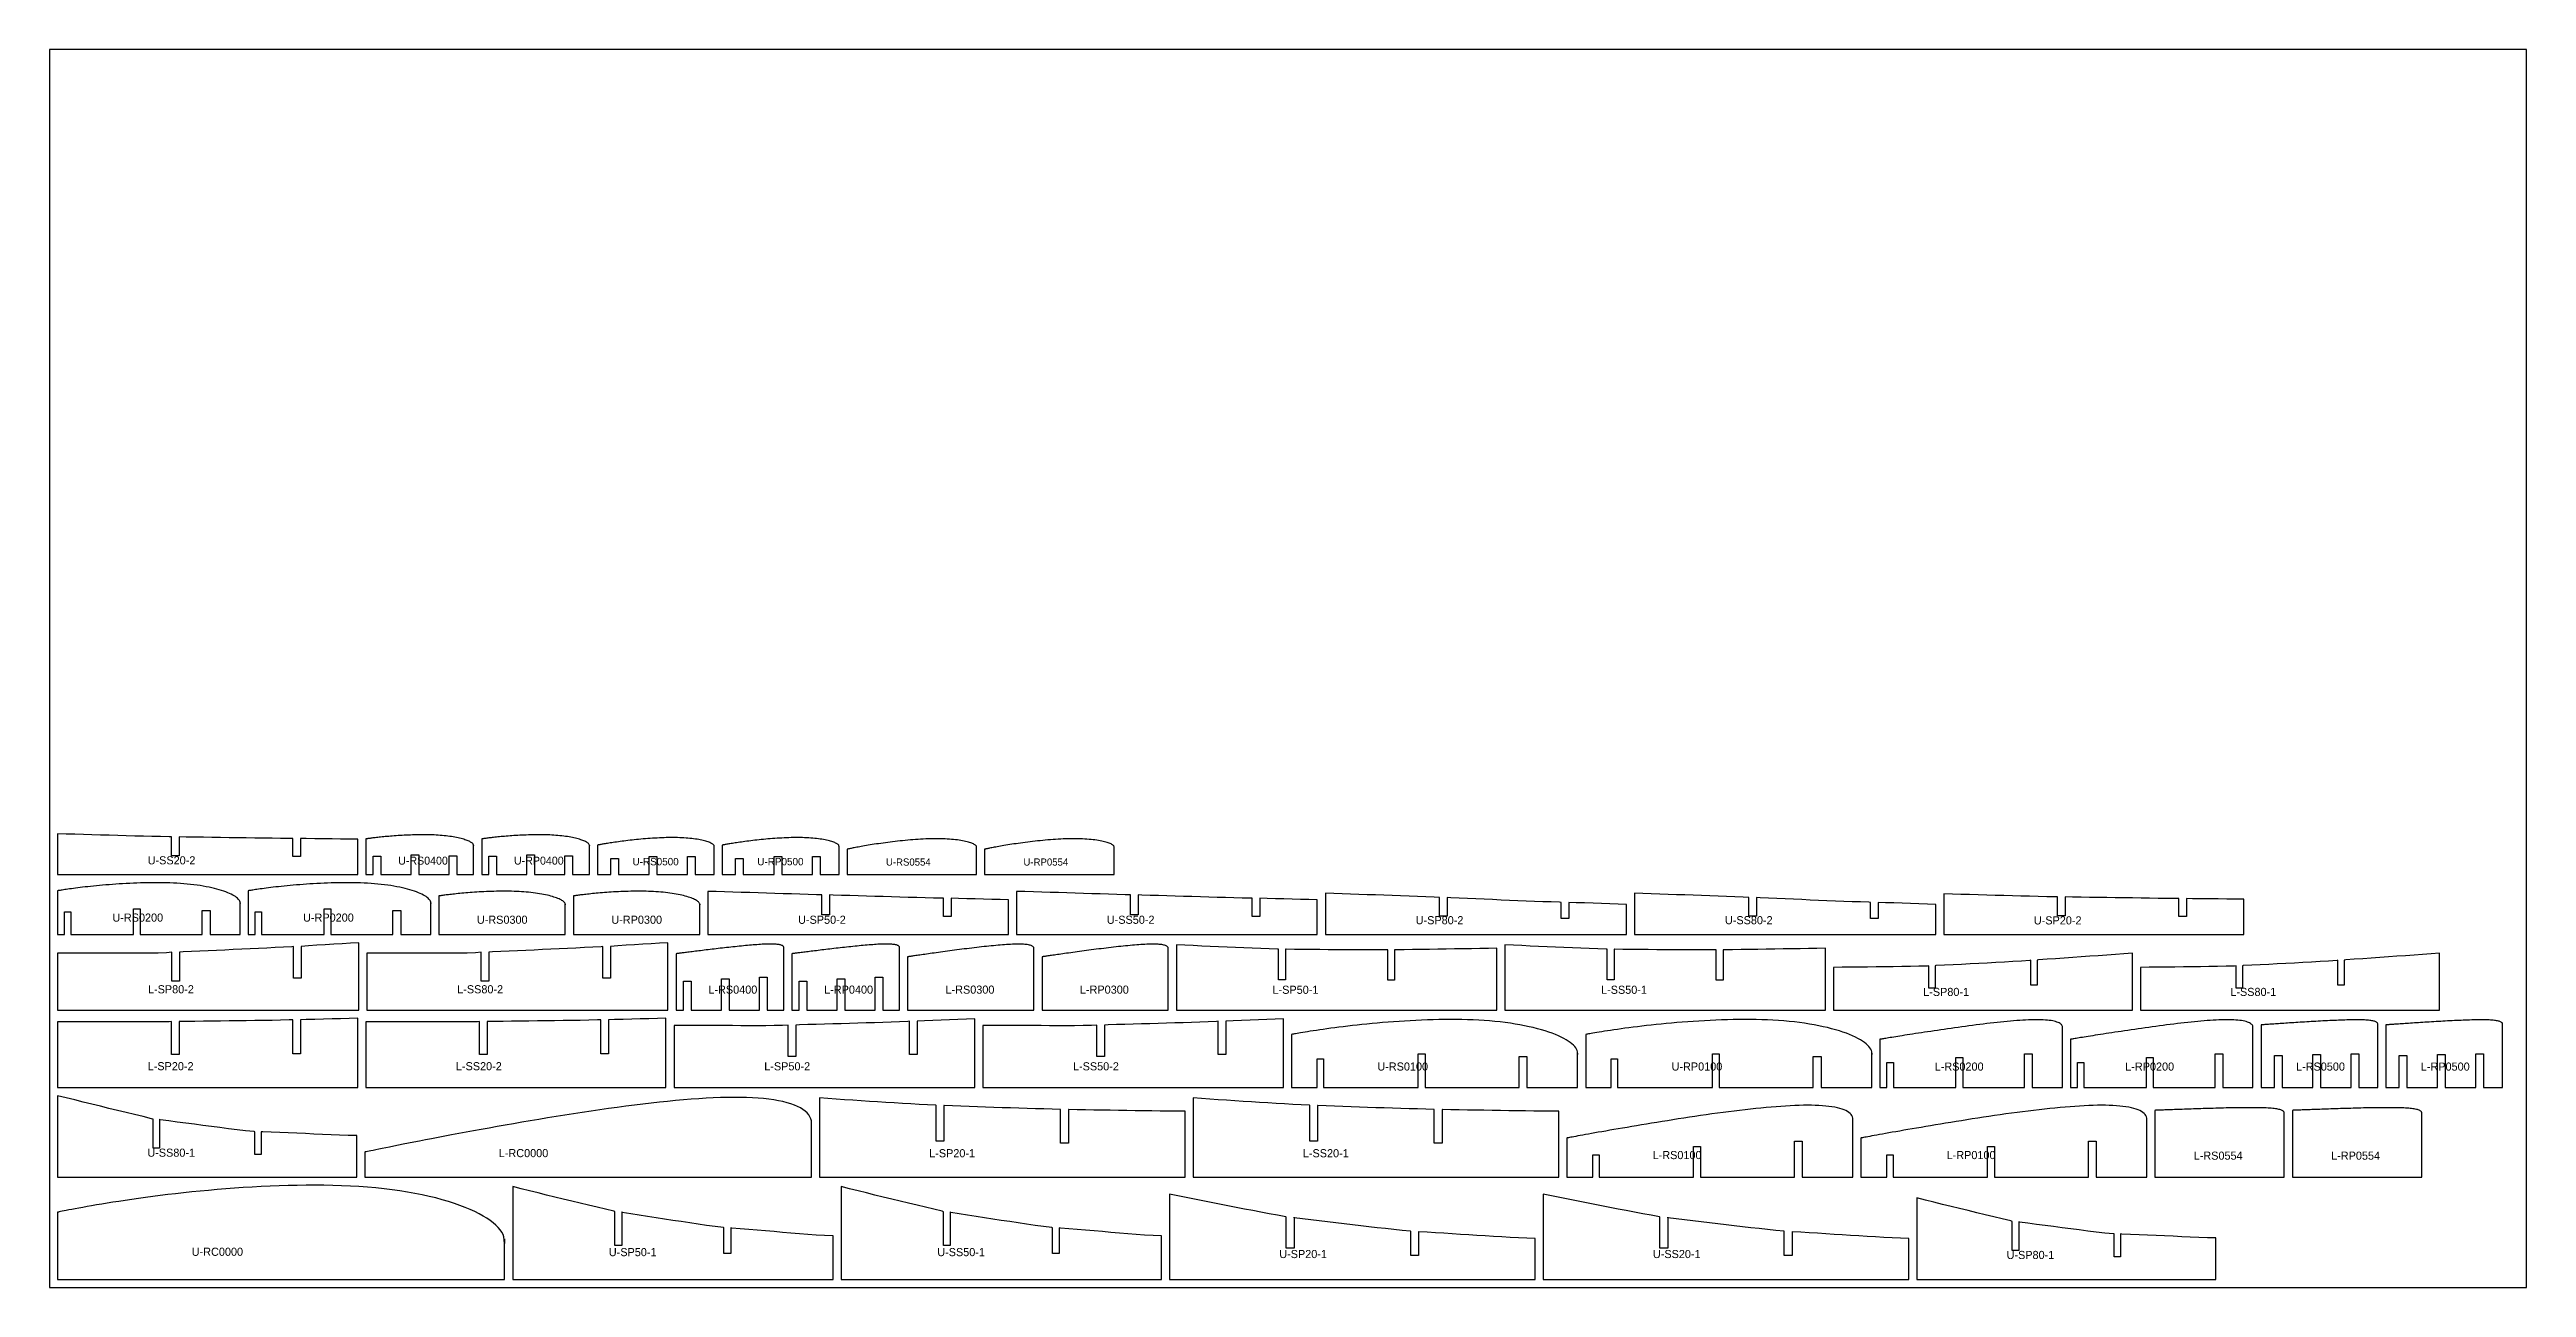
# Model space of a CAD drawing. Header units: millimetres. Extents: x 0 to 2440, y 0 to 1220.
import ezdxf

# ---------------------------------------------------------------- set-up
doc = ezdxf.new("R2010")
doc.units = ezdxf.units.MM
for name, color, linetype in [('CUT', 7, 'CONTINUOUS'), ('LABEL', 1, 'CONTINUOUS'), ('SHEET', 8, 'CONTINUOUS')]:
    doc.layers.add(name, color=color, linetype=linetype)

msp = doc.modelspace()

# ---------------------------------------------------------------- texts
at = {"layer": 'LABEL'}
for s, height, p in [('U-SS20-2', 8, (96.686, 416.962)), ('U-RS0400', 7.84, (343.444, 416.724)), ('U-RP0400', 7.84, (457.527, 416.724)), ('U-RS0500', 7.29, (574.273, 416.039)), ('U-RP0500', 7.29, (697.229, 416.039)), ('U-RS0554', 7.06, (823.942, 415.752)), ('U-RP0554', 7.06, (959.419, 415.752)), ('U-RS0200', 8, (61.945, 360.534)), ('U-RP0200', 8, (249.761, 360.534)), ('U-RS0300', 8, (420.972, 358.424)), ('U-RP0300', 8, (553.441, 358.424)), ('U-SP50-2', 8, (737.405, 358.393)), ('U-SS50-2', 8, (1041.524, 358.393)), ('U-SP80-2', 8, (1345.794, 357.95)), ('U-SS80-2', 8, (1650.415, 357.95)), ('U-SP20-2', 8, (1954.735, 357.778)), ('L-SP80-2', 8, (96.986, 289.884)), ('L-SS80-2', 8, (401.604, 289.884)), ('L-RS0400', 8, (649.045, 289.554)), ('L-RP0400', 8, (763.072, 289.554)), ('L-RS0300', 8, (882.609, 289.545)), ('L-RP0300', 8, (1015.004, 289.545)), ('L-SP50-1', 8, (1204.768, 289.394)), ('L-SS50-1', 8, (1528.393, 289.394)), ('L-SP80-1', 8, (1845.705, 287.297)), ('L-SS80-1', 8, (2148.287, 287.297)), ('L-SP20-2', 8, (96.686, 214.079)), ('L-SS20-2', 8, (400.304, 214.079)), ('L-SP50-2', 8, (704.072, 213.959)), ('L-SS50-2', 8, (1008.19, 213.959)), ('U-RS0100', 8, (1308.022, 213.775)), ('U-RP0100', 8, (1597.853, 213.775)), ('L-RS0200', 8, (1857.044, 213.716)), ('L-RP0200', 8, (2044.739, 213.716)), ('L-RS0500', 8, (2212.999, 213.71)), ('L-RP0500', 8, (2335.91, 213.71)), ('U-SS80-1', 8, (96.365, 128.855)), ('L-RC0000', 8, (442.53, 128.43)), ('L-SP20-1', 8, (866.514, 128.308)), ('L-SS20-1', 8, (1234.632, 128.308)), ('L-RS0100', 8, (1579.201, 126.5)), ('L-RP0100', 8, (1868.819, 126.5)), ('L-RS0554', 8, (2112.179, 125.9)), ('L-RP0554', 8, (2247.605, 125.9)), ('U-RC0000', 8, (140.09, 31.2)), ('U-SP50-1', 8, (550.96, 30.849)), ('U-SS50-1', 8, (874.498, 30.849)), ('U-SP20-1', 8, (1211.397, 28.977)), ('U-SS20-1', 8, (1579.471, 28.977)), ('U-SP80-1', 8, (1927.888, 28.054))]:
    msp.add_text(s, height=height, dxfattribs=at).set_placement(p)

# ---------------------------------------------------------------- linework, layer by layer
at = {"layer": 'CUT'}
for points in [[(8, 406.922), (303.619, 406.922), (303.619, 441.741), (295.173, 441.848), (286.727, 441.951), (278.28, 442.05), (269.834, 442.146), (261.388, 442.238), (252.942, 442.327), (247.135, 442.423), (247.135, 424.672), (239.602, 424.672), (239.602, 442.423), (236.049, 442.493), (227.603, 442.57), (219.157, 442.644), (210.71, 442.76), (202.264, 442.892), (193.818, 443.022), (185.372, 443.152), (176.925, 443.282), (168.479, 443.411), (160.033, 443.539), (151.586, 443.667), (143.14, 443.794), (134.694, 443.921), (127.567, 444.084), (127.567, 425.503), (120.035, 425.503), (120.035, 444.084), (117.801, 444.173), (109.355, 444.298), (100.909, 444.446), (92.463, 444.682), (84.016, 444.918), (75.57, 445.155), (67.124, 445.393), (58.678, 445.632), (50.231, 445.872), (41.785, 446.112), (33.339, 446.354), (24.893, 446.596), (16.446, 446.839), (8, 447.083)], [(311.619, 406.922), (318.697, 406.922), (318.697, 425.174), (326.255, 425.174), (326.255, 406.922), (356.172, 406.922), (356.172, 426.475), (363.718, 426.475), (363.718, 406.922), (393.648, 406.922), (393.648, 425.503), (401.18, 425.503), (401.18, 406.922), (417.702, 406.922), (417.702, 435.926), (417.688, 435.575), (417.632, 436.284), (417.477, 436.65), (417.238, 437.022), (416.914, 437.4), (416.507, 437.784), (416.016, 438.172), (415.443, 438.564), (414.787, 438.959), (414.05, 439.355), (413.234, 439.751), (412.338, 440.146), (411.364, 440.539), (410.315, 440.928), (409.19, 441.311), (407.993, 441.688), (406.724, 442.058), (405.386, 442.418), (403.982, 442.767), (402.512, 443.104), (400.98, 443.428), (399.388, 443.737), (397.738, 444.031), (396.034, 444.308), (394.278, 444.568), (392.474, 444.809), (390.623, 445.031), (388.73, 445.233), (386.797, 445.415), (384.828, 445.576), (382.826, 445.715), (380.794, 445.834), (378.736, 445.93), (376.655, 446.006), (374.564, 446.06), (372.464, 446.098), (370.352, 446.121), (368.231, 446.129), (366.105, 446.123), (363.977, 446.103), (361.85, 446.07), (359.729, 446.024), (357.616, 445.967), (355.514, 445.898), (353.428, 445.818), (351.36, 445.728), (349.315, 445.629), (347.294, 445.522), (345.302, 445.406), (343.341, 445.283), (341.415, 445.153), (339.527, 445.018), (337.679, 444.878), (335.875, 444.733), (334.117, 444.586), (332.409, 444.435), (330.753, 444.283), (329.151, 444.129), (327.606, 443.976), (326.12, 443.823), (324.696, 443.671), (323.337, 443.522), (322.043, 443.376), (320.817, 443.234), (319.662, 443.097), (318.578, 442.965), (317.567, 442.839), (316.632, 442.721), (315.773, 442.61), (314.992, 442.507), (314.29, 442.414), (313.668, 442.33), (313.127, 442.256), (312.668, 442.193), (312.291, 442.141), (311.997, 442.1), (311.787, 442.07), (311.661, 442.052), (311.619, 442.046)], [(425.702, 406.922), (432.78, 406.922), (432.78, 425.174), (440.338, 425.174), (440.338, 406.922), (470.255, 406.922), (470.255, 426.475), (477.801, 426.475), (477.801, 406.922), (507.731, 406.922), (507.731, 425.503), (515.264, 425.503), (515.264, 406.922), (531.786, 406.922), (531.786, 435.926), (531.772, 435.575), (531.715, 436.284), (531.56, 436.65), (531.321, 437.022), (530.998, 437.4), (530.59, 437.784), (530.099, 438.172), (529.526, 438.564), (528.87, 438.959), (528.134, 439.355), (527.317, 439.751), (526.421, 440.146), (525.448, 440.539), (524.398, 440.928), (523.273, 441.311), (522.076, 441.688), (520.807, 442.058), (519.47, 442.418), (518.065, 442.767), (516.595, 443.104), (515.063, 443.428), (513.471, 443.737), (511.822, 444.031), (510.118, 444.308), (508.362, 444.568), (506.557, 444.809), (504.706, 445.031), (502.813, 445.233), (500.88, 445.415), (498.911, 445.576), (496.909, 445.715), (494.877, 445.834), (492.819, 445.93), (490.739, 446.006), (488.648, 446.06), (486.548, 446.098), (484.435, 446.121), (482.315, 446.129), (480.188, 446.123), (478.06, 446.103), (475.934, 446.07), (473.812, 446.024), (471.699, 445.967), (469.597, 445.898), (467.511, 445.818), (465.444, 445.728), (463.398, 445.629), (461.377, 445.522), (459.385, 445.406), (457.424, 445.283), (455.498, 445.153), (453.61, 445.018), (451.762, 444.878), (449.958, 444.733), (448.201, 444.586), (446.492, 444.435), (444.836, 444.283), (443.234, 444.129), (441.689, 443.976), (440.203, 443.823), (438.78, 443.671), (437.42, 443.522), (436.126, 443.376), (434.901, 443.234), (433.745, 443.097), (432.661, 442.965), (431.651, 442.839), (430.715, 442.721), (429.857, 442.61), (429.075, 442.507), (428.373, 442.414), (427.751, 442.33), (427.21, 442.256), (426.751, 442.193), (426.374, 442.141), (426.081, 442.1), (425.871, 442.07), (425.745, 442.052), (425.702, 442.046)], [(539.786, 406.922), (552.872, 406.922), (552.872, 422.815), (560.431, 422.815), (560.431, 406.922), (590.716, 406.922), (590.716, 424.817), (598.261, 424.817), (598.261, 406.922), (628.56, 406.922), (628.56, 424.672), (636.092, 424.672), (636.092, 406.922), (654.742, 406.922), (654.742, 434.712), (654.736, 435.069), (654.638, 435.429), (654.448, 435.793), (654.167, 436.16), (653.795, 436.53), (653.331, 436.901), (652.778, 437.273), (652.135, 437.645), (651.404, 438.017), (650.585, 438.385), (649.679, 438.751), (648.689, 439.112), (647.615, 439.466), (646.458, 439.814), (645.222, 440.152), (643.907, 440.48), (642.516, 440.797), (641.051, 441.101), (639.515, 441.39), (637.909, 441.664), (636.237, 441.922), (634.5, 442.161), (632.703, 442.382), (630.848, 442.583), (628.938, 442.763), (626.977, 442.921), (624.967, 443.057), (622.912, 443.171), (620.815, 443.261), (618.68, 443.328), (616.512, 443.372), (614.312, 443.391), (612.085, 443.387), (609.835, 443.359), (607.574, 443.309), (605.304, 443.241), (603.021, 443.157), (600.73, 443.058), (598.434, 442.943), (596.136, 442.815), (593.841, 442.672), (591.552, 442.517), (589.273, 442.35), (587.006, 442.171), (584.757, 441.983), (582.529, 441.784), (580.324, 441.577), (578.147, 441.363), (576.001, 441.141), (573.89, 440.913), (571.816, 440.681), (569.783, 440.444), (567.794, 440.204), (565.853, 439.962), (563.962, 439.719), (562.124, 439.475), (560.343, 439.233), (558.62, 438.991), (556.959, 438.753), (555.362, 438.518), (553.831, 438.288), (552.37, 438.064), (550.98, 437.846), (549.663, 437.636), (548.421, 437.434), (547.257, 437.241), (546.172, 437.059), (545.168, 436.888), (544.245, 436.729), (543.407, 436.583), (542.653, 436.449), (541.985, 436.33), (541.404, 436.226), (540.911, 436.137), (540.507, 436.063), (540.192, 436.006), (539.966, 435.964), (539.831, 435.939), (539.786, 435.931)], [(662.742, 406.922), (675.829, 406.922), (675.829, 422.815), (683.387, 422.815), (683.387, 406.922), (713.673, 406.922), (713.673, 424.817), (721.218, 424.817), (721.218, 406.922), (751.516, 406.922), (751.516, 424.672), (759.049, 424.672), (759.049, 406.922), (777.699, 406.922), (777.699, 434.712), (777.693, 435.069), (777.595, 435.429), (777.405, 435.793), (777.124, 436.16), (776.751, 436.53), (776.288, 436.901), (775.735, 437.273), (775.092, 437.645), (774.36, 438.017), (773.541, 438.385), (772.636, 438.751), (771.645, 439.112), (770.571, 439.466), (769.415, 439.814), (768.179, 440.152), (766.864, 440.48), (765.473, 440.797), (764.008, 441.101), (762.472, 441.39), (760.866, 441.664), (759.193, 441.922), (757.457, 442.161), (755.66, 442.382), (753.805, 442.583), (751.895, 442.763), (749.933, 442.921), (747.923, 443.057), (745.868, 443.171), (743.772, 443.261), (741.637, 443.328), (739.468, 443.372), (737.269, 443.391), (735.042, 443.387), (732.792, 443.359), (730.531, 443.309), (728.261, 443.241), (725.978, 443.157), (723.687, 443.058), (721.391, 442.943), (719.093, 442.815), (716.798, 442.672), (714.509, 442.517), (712.229, 442.35), (709.963, 442.171), (707.714, 441.983), (705.485, 441.784), (703.281, 441.577), (701.104, 441.363), (698.958, 441.141), (696.846, 440.913), (694.773, 440.681), (692.74, 440.444), (690.751, 440.204), (688.81, 439.962), (686.919, 439.719), (685.081, 439.475), (683.299, 439.233), (681.577, 438.991), (679.915, 438.753), (678.319, 438.518), (676.788, 438.288), (675.327, 438.064), (673.937, 437.846), (672.62, 437.636), (671.378, 437.434), (670.214, 437.241), (669.129, 437.059), (668.124, 436.888), (667.202, 436.729), (666.363, 436.583), (665.61, 436.449), (664.942, 436.33), (664.361, 436.226), (663.868, 436.137), (663.464, 436.063), (663.148, 436.006), (662.923, 435.964), (662.788, 435.939), (662.742, 435.931)], [(785.699, 406.922), (913.176, 406.922), (913.176, 434.006), (913.157, 434.387), (913.036, 434.77), (912.814, 435.155), (912.49, 435.54), (912.065, 435.926), (911.54, 436.311), (910.914, 436.695), (910.19, 437.076), (909.367, 437.454), (908.447, 437.828), (907.432, 438.195), (906.323, 438.555), (905.121, 438.906), (903.829, 439.247), (902.448, 439.577), (900.981, 439.893), (899.429, 440.195), (897.797, 440.48), (896.085, 440.749), (894.297, 440.998), (892.436, 441.228), (890.504, 441.437), (888.506, 441.624), (886.444, 441.787), (884.323, 441.927), (882.144, 442.042), (879.913, 442.131), (877.632, 442.194), (875.306, 442.232), (872.939, 442.242), (870.534, 442.226), (868.096, 442.184), (865.629, 442.114), (863.136, 442.019), (860.632, 441.898), (858.118, 441.759), (855.591, 441.602), (853.054, 441.427), (850.512, 441.236), (847.969, 441.03), (845.429, 440.809), (842.897, 440.574), (840.375, 440.327), (837.868, 440.067), (835.381, 439.797), (832.916, 439.517), (830.478, 439.229), (828.071, 438.933), (825.699, 438.63), (823.365, 438.322), (821.073, 438.009), (818.826, 437.693), (816.628, 437.375), (814.483, 437.056), (812.394, 436.737), (810.364, 436.419), (808.396, 436.104), (806.493, 435.792), (804.658, 435.485), (802.894, 435.184), (801.204, 434.89), (799.591, 434.603), (798.056, 434.326), (796.602, 434.06), (795.231, 433.805), (793.946, 433.562), (792.748, 433.333), (791.639, 433.118), (790.621, 432.918), (789.695, 432.735), (788.863, 432.568), (788.126, 432.42), (787.485, 432.289), (786.941, 432.178), (786.495, 432.087), (786.147, 432.015), (785.898, 431.963), (785.749, 431.932), (785.699, 431.922)], [(921.176, 406.922), (1048.652, 406.922), (1048.652, 434.006), (1048.633, 434.387), (1048.513, 434.77), (1048.29, 435.155), (1047.967, 435.54), (1047.542, 435.926), (1047.016, 436.311), (1046.391, 436.695), (1045.666, 437.076), (1044.843, 437.454), (1043.924, 437.828), (1042.909, 438.195), (1041.799, 438.555), (1040.598, 438.906), (1039.305, 439.247), (1037.924, 439.577), (1036.457, 439.893), (1034.906, 440.195), (1033.273, 440.48), (1031.561, 440.749), (1029.773, 440.998), (1027.912, 441.228), (1025.981, 441.437), (1023.983, 441.624), (1021.921, 441.787), (1019.799, 441.927), (1017.621, 442.042), (1015.389, 442.131), (1013.109, 442.194), (1010.783, 442.232), (1008.416, 442.242), (1006.011, 442.226), (1003.573, 442.184), (1001.105, 442.114), (998.613, 442.019), (996.109, 441.898), (993.595, 441.759), (991.067, 441.602), (988.531, 441.427), (985.989, 441.236), (983.446, 441.03), (980.906, 440.809), (978.373, 440.574), (975.851, 440.327), (973.345, 440.067), (970.857, 439.797), (968.392, 439.517), (965.955, 439.229), (963.548, 438.933), (961.176, 438.63), (958.841, 438.322), (956.549, 438.009), (954.303, 437.693), (952.105, 437.375), (949.96, 437.056), (947.871, 436.737), (945.84, 436.419), (943.872, 436.104), (941.969, 435.792), (940.135, 435.485), (938.371, 435.184), (936.681, 434.89), (935.067, 434.603), (933.532, 434.326), (932.078, 434.06), (930.708, 433.805), (929.422, 433.562), (928.224, 433.333), (927.116, 433.118), (926.097, 432.918), (925.172, 432.735), (924.34, 432.568), (923.603, 432.42), (922.962, 432.289), (922.418, 432.178), (921.971, 432.087), (921.624, 432.015), (921.375, 431.963), (921.226, 431.932), (921.176, 431.922)], [(8, 347.738), (14.65, 347.738), (14.65, 370.094), (20.968, 370.094), (20.968, 347.738), (82.635, 347.738), (82.635, 373.155), (89.403, 373.155), (89.403, 347.738), (150.368, 347.738), (150.368, 371.372), (158.091, 371.372), (158.091, 347.738), (187.816, 347.738), (187.816, 379.109), (187.766, 378.395), (187.722, 379.836), (187.484, 380.573), (187.103, 381.321), (186.578, 382.078), (185.911, 382.844), (185.101, 383.615), (184.15, 384.391), (183.059, 385.17), (181.83, 385.949), (180.463, 386.726), (178.962, 387.499), (177.327, 388.265), (175.562, 389.022), (173.668, 389.767), (171.65, 390.497), (169.509, 391.21), (167.249, 391.904), (164.875, 392.575), (162.388, 393.222), (159.795, 393.842), (157.098, 394.433), (154.302, 394.993), (151.413, 395.52), (148.434, 396.013), (145.371, 396.469), (142.228, 396.888), (139.013, 397.269), (135.729, 397.61), (132.382, 397.912), (128.979, 398.173), (125.525, 398.393), (122.026, 398.572), (118.488, 398.711), (114.934, 398.81), (111.367, 398.876), (107.78, 398.913), (104.177, 398.922), (100.565, 398.903), (96.949, 398.858), (93.336, 398.788), (89.731, 398.693), (86.14, 398.576), (82.57, 398.437), (79.025, 398.278), (75.512, 398.099), (72.036, 397.903), (68.602, 397.69), (65.217, 397.463), (61.885, 397.222), (58.613, 396.969), (55.404, 396.705), (52.265, 396.432), (49.2, 396.151), (46.214, 395.864), (43.311, 395.572), (40.497, 395.277), (37.776, 394.98), (35.151, 394.683), (32.628, 394.388), (30.209, 394.095), (27.9, 393.808), (25.702, 393.526), (23.62, 393.252), (21.658, 392.987), (19.817, 392.733), (18.101, 392.491), (16.513, 392.263), (15.054, 392.05), (13.728, 391.852), (12.535, 391.673), (11.479, 391.511), (10.56, 391.369), (9.78, 391.247), (9.141, 391.147), (8.642, 391.068), (8.286, 391.011), (8.071, 390.977), (8, 390.965)], [(195.816, 347.738), (202.466, 347.738), (202.466, 370.094), (208.784, 370.094), (208.784, 347.738), (270.451, 347.738), (270.451, 373.155), (277.219, 373.155), (277.219, 347.738), (338.183, 347.738), (338.183, 371.372), (345.907, 371.372), (345.907, 347.738), (375.632, 347.738), (375.632, 379.109), (375.582, 378.395), (375.538, 379.836), (375.3, 380.573), (374.919, 381.321), (374.394, 382.078), (373.727, 382.844), (372.917, 383.615), (371.966, 384.391), (370.875, 385.17), (369.646, 385.949), (368.279, 386.726), (366.778, 387.499), (365.143, 388.265), (363.378, 389.022), (361.484, 389.767), (359.466, 390.497), (357.325, 391.21), (355.065, 391.904), (352.69, 392.575), (350.204, 393.222), (347.61, 393.842), (344.914, 394.433), (342.118, 394.993), (339.228, 395.52), (336.249, 396.013), (333.186, 396.469), (330.044, 396.888), (326.829, 397.269), (323.545, 397.61), (320.198, 397.912), (316.795, 398.173), (313.341, 398.393), (309.842, 398.572), (306.303, 398.711), (302.75, 398.81), (299.183, 398.876), (295.596, 398.913), (291.993, 398.922), (288.38, 398.903), (284.765, 398.858), (281.152, 398.788), (277.547, 398.693), (273.956, 398.576), (270.386, 398.437), (266.841, 398.278), (263.328, 398.099), (259.851, 397.903), (256.418, 397.69), (253.033, 397.463), (249.701, 397.222), (246.429, 396.969), (243.22, 396.705), (240.081, 396.432), (237.016, 396.151), (234.029, 395.864), (231.127, 395.572), (228.313, 395.277), (225.591, 394.98), (222.967, 394.683), (220.444, 394.388), (218.025, 394.095), (215.715, 393.808), (213.518, 393.526), (211.436, 393.252), (209.474, 392.987), (207.633, 392.733), (205.917, 392.491), (204.328, 392.263), (202.87, 392.05), (201.543, 391.852), (200.351, 391.673), (199.295, 391.511), (198.376, 391.369), (197.596, 391.247), (196.957, 391.147), (196.458, 391.068), (196.101, 391.011), (195.887, 390.977), (195.816, 390.965)], [(383.632, 347.738), (508.1, 347.738), (508.1, 377.612), (508.076, 377.175), (508.026, 378.058), (507.852, 378.513), (507.579, 378.976), (507.207, 379.446), (506.736, 379.924), (506.168, 380.407), (505.502, 380.894), (504.739, 381.385), (503.882, 381.878), (502.93, 382.371), (501.885, 382.863), (500.748, 383.352), (499.522, 383.837), (498.207, 384.315), (496.807, 384.785), (495.323, 385.246), (493.757, 385.696), (492.112, 386.133), (490.39, 386.555), (488.595, 386.961), (486.729, 387.35), (484.795, 387.72), (482.797, 388.069), (480.737, 388.398), (478.62, 388.704), (476.448, 388.987), (474.226, 389.246), (471.957, 389.48), (469.645, 389.689), (467.294, 389.873), (464.908, 390.031), (462.491, 390.163), (460.047, 390.268), (457.592, 390.349), (455.126, 390.409), (452.645, 390.451), (450.154, 390.474), (447.657, 390.481), (445.157, 390.471), (442.659, 390.444), (440.167, 390.403), (437.684, 390.346), (435.215, 390.276), (432.764, 390.193), (430.335, 390.097), (427.931, 389.99), (425.557, 389.871), (423.216, 389.744), (420.912, 389.607), (418.649, 389.462), (416.43, 389.309), (414.259, 389.151), (412.139, 388.987), (410.073, 388.818), (408.066, 388.646), (406.119, 388.472), (404.236, 388.296), (402.421, 388.119), (400.675, 387.943), (399.001, 387.768), (397.403, 387.595), (395.883, 387.426), (394.442, 387.261), (393.084, 387.102), (391.81, 386.949), (390.623, 386.802), (389.524, 386.664), (388.514, 386.535), (387.596, 386.416), (386.771, 386.306), (386.04, 386.208), (385.404, 386.122), (384.864, 386.048), (384.421, 385.987), (384.076, 385.939), (383.829, 385.905), (383.681, 385.884), (383.632, 385.877)], [(516.1, 347.738), (640.569, 347.738), (640.569, 377.612), (640.545, 377.175), (640.494, 378.058), (640.32, 378.513), (640.047, 378.976), (639.675, 379.446), (639.205, 379.924), (638.636, 380.407), (637.971, 380.894), (637.208, 381.385), (636.35, 381.878), (635.398, 382.371), (634.353, 382.863), (633.217, 383.352), (631.991, 383.837), (630.676, 384.315), (629.276, 384.785), (627.791, 385.246), (626.226, 385.696), (624.581, 386.133), (622.859, 386.555), (621.064, 386.961), (619.198, 387.35), (617.264, 387.72), (615.266, 388.069), (613.206, 388.398), (611.089, 388.704), (608.917, 388.987), (606.695, 389.246), (604.426, 389.48), (602.114, 389.689), (599.763, 389.873), (597.377, 390.031), (594.96, 390.163), (592.516, 390.268), (590.06, 390.349), (587.594, 390.409), (585.114, 390.451), (582.623, 390.474), (580.125, 390.481), (577.626, 390.471), (575.128, 390.444), (572.635, 390.403), (570.153, 390.346), (567.684, 390.276), (565.233, 390.193), (562.804, 390.097), (560.4, 389.99), (558.026, 389.871), (555.685, 389.744), (553.381, 389.607), (551.118, 389.462), (548.899, 389.309), (546.728, 389.151), (544.608, 388.987), (542.542, 388.818), (540.534, 388.646), (538.588, 388.472), (536.705, 388.296), (534.889, 388.119), (533.144, 387.943), (531.47, 387.768), (529.872, 387.595), (528.352, 387.426), (526.911, 387.261), (525.553, 387.102), (524.279, 386.949), (523.092, 386.802), (521.992, 386.664), (520.983, 386.535), (520.065, 386.416), (519.24, 386.306), (518.508, 386.208), (517.872, 386.122), (517.333, 386.048), (516.89, 385.987), (516.545, 385.939), (516.298, 385.905), (516.15, 385.884), (516.1, 385.877)], [(648.569, 347.738), (944.688, 347.738), (944.688, 382.077), (936.463, 382.288), (928.237, 382.495), (920.012, 382.699), (911.786, 382.897), (903.561, 383.091), (895.335, 383.28), (888.108, 383.528), (888.108, 365.633), (880.563, 365.633), (880.563, 383.528), (878.884, 383.649), (870.658, 383.827), (862.433, 383.999), (854.207, 384.203), (845.982, 384.45), (837.756, 384.695), (829.531, 384.94), (821.305, 385.184), (813.08, 385.427), (804.854, 385.669), (796.629, 385.911), (788.403, 386.152), (780.178, 386.392), (771.952, 386.631), (768.339, 386.845), (768.339, 367.291), (760.793, 367.291), (760.793, 386.845), (755.501, 387.107), (747.276, 387.344), (739.05, 387.587), (730.824, 387.836), (722.599, 388.087), (714.373, 388.338), (706.148, 388.59), (697.922, 388.841), (689.697, 389.093), (681.471, 389.345), (673.246, 389.598), (665.02, 389.852), (656.795, 390.105), (648.569, 390.358)], [(952.688, 347.738), (1248.807, 347.738), (1248.807, 382.077), (1240.582, 382.288), (1232.356, 382.495), (1224.131, 382.699), (1215.905, 382.897), (1207.68, 383.091), (1199.454, 383.28), (1192.228, 383.528), (1192.228, 365.633), (1184.682, 365.633), (1184.682, 383.528), (1183.003, 383.649), (1174.778, 383.827), (1166.552, 383.999), (1158.327, 384.203), (1150.101, 384.45), (1141.875, 384.695), (1133.65, 384.94), (1125.424, 385.184), (1117.199, 385.427), (1108.973, 385.669), (1100.748, 385.911), (1092.522, 386.152), (1084.297, 386.392), (1076.071, 386.631), (1072.458, 386.845), (1072.458, 367.291), (1064.912, 367.291), (1064.912, 386.845), (1059.62, 387.107), (1051.395, 387.344), (1043.169, 387.587), (1034.944, 387.836), (1026.718, 388.087), (1018.493, 388.338), (1010.267, 388.59), (1002.041, 388.841), (993.816, 389.093), (985.59, 389.345), (977.365, 389.598), (969.139, 389.852), (960.914, 390.105), (952.688, 390.358)], [(1256.807, 347.738), (1553.428, 347.738), (1553.428, 377.558), (1545.189, 377.845), (1536.949, 378.124), (1528.71, 378.4), (1520.47, 378.668), (1512.231, 378.932), (1503.992, 379.189), (1496.753, 379.524), (1496.753, 363.631), (1489.194, 363.631), (1489.194, 379.524), (1487.513, 379.686), (1479.273, 379.925), (1471.034, 380.158), (1462.794, 380.443), (1454.555, 380.798), (1446.315, 381.151), (1438.076, 381.503), (1429.836, 381.854), (1421.597, 382.204), (1413.357, 382.552), (1405.118, 382.899), (1396.878, 383.245), (1388.639, 383.59), (1380.399, 383.933), (1376.78, 384.241), (1376.78, 365.99), (1369.222, 365.99), (1369.222, 384.241), (1363.921, 384.617), (1355.681, 384.958), (1347.442, 385.28), (1339.202, 385.586), (1330.963, 385.891), (1322.723, 386.195), (1314.484, 386.497), (1306.244, 386.799), (1298.005, 387.098), (1289.765, 387.398), (1281.526, 387.696), (1273.286, 387.993), (1265.047, 388.29), (1256.807, 388.586)], [(1561.428, 347.738), (1858.049, 347.738), (1858.049, 377.558), (1849.81, 377.845), (1841.57, 378.124), (1833.331, 378.4), (1825.091, 378.668), (1816.852, 378.932), (1808.613, 379.189), (1801.374, 379.524), (1801.374, 363.631), (1793.815, 363.631), (1793.815, 379.524), (1792.134, 379.686), (1783.894, 379.925), (1775.655, 380.158), (1767.415, 380.443), (1759.176, 380.798), (1750.936, 381.151), (1742.697, 381.503), (1734.457, 381.854), (1726.218, 382.204), (1717.978, 382.552), (1709.739, 382.899), (1701.499, 383.245), (1693.26, 383.59), (1685.02, 383.933), (1681.401, 384.241), (1681.401, 365.99), (1673.843, 365.99), (1673.843, 384.241), (1668.542, 384.617), (1660.302, 384.958), (1652.063, 385.28), (1643.823, 385.586), (1635.584, 385.891), (1627.344, 386.195), (1619.105, 386.497), (1610.865, 386.799), (1602.626, 387.098), (1594.386, 387.398), (1586.147, 387.696), (1577.907, 387.993), (1569.668, 388.29), (1561.428, 388.586)], [(1866.049, 347.738), (2161.669, 347.738), (2161.669, 382.557), (2153.222, 382.664), (2144.776, 382.767), (2136.33, 382.866), (2127.884, 382.962), (2119.437, 383.054), (2110.991, 383.143), (2105.184, 383.239), (2105.184, 365.488), (2097.651, 365.488), (2097.651, 383.239), (2094.098, 383.309), (2085.652, 383.386), (2077.206, 383.46), (2068.76, 383.576), (2060.313, 383.708), (2051.867, 383.838), (2043.421, 383.968), (2034.975, 384.098), (2026.528, 384.227), (2018.082, 384.355), (2009.636, 384.483), (2001.19, 384.61), (1992.743, 384.737), (1985.617, 384.9), (1985.617, 366.319), (1978.084, 366.319), (1978.084, 384.9), (1975.851, 384.989), (1967.405, 385.114), (1958.958, 385.262), (1950.512, 385.498), (1942.066, 385.734), (1933.619, 385.971), (1925.173, 386.209), (1916.727, 386.448), (1908.281, 386.688), (1899.834, 386.928), (1891.388, 387.17), (1882.942, 387.412), (1874.496, 387.655), (1866.049, 387.899)], [(8, 273.266), (304.618, 273.266), (304.618, 339.738), (296.379, 339.245), (288.14, 338.754), (279.9, 338.265), (271.661, 337.778), (263.421, 337.293), (255.182, 336.81), (247.943, 336.166), (247.943, 304.716), (240.385, 304.716), (240.385, 336.166), (238.703, 335.848), (230.464, 335.37), (222.224, 334.894), (213.985, 334.46), (205.746, 334.075), (197.506, 333.691), (189.267, 333.307), (181.027, 332.924), (172.788, 332.542), (164.549, 332.16), (156.309, 331.778), (148.07, 331.397), (139.83, 331.017), (131.591, 330.637), (127.972, 330.296), (127.972, 301.781), (120.413, 301.781), (120.413, 330.296), (115.112, 329.878), (106.873, 329.499), (98.633, 329.328), (90.394, 329.338), (82.155, 329.348), (73.915, 329.36), (65.676, 329.373), (57.436, 329.387), (49.197, 329.401), (40.958, 329.417), (32.718, 329.434), (24.479, 329.451), (16.239, 329.47), (8, 329.489)], [(312.618, 273.266), (609.237, 273.266), (609.237, 339.738), (600.997, 339.245), (592.758, 338.754), (584.519, 338.265), (576.279, 337.778), (568.04, 337.293), (559.8, 336.81), (552.561, 336.166), (552.561, 304.716), (545.003, 304.716), (545.003, 336.166), (543.322, 335.848), (535.082, 335.37), (526.843, 334.894), (518.603, 334.46), (510.364, 334.075), (502.125, 333.691), (493.885, 333.307), (485.646, 332.924), (477.406, 332.542), (469.167, 332.16), (460.928, 331.778), (452.688, 331.397), (444.449, 331.017), (436.209, 330.637), (432.59, 330.296), (432.59, 301.781), (425.032, 301.781), (425.032, 330.296), (419.731, 329.878), (411.491, 329.499), (403.252, 329.328), (395.012, 329.338), (386.773, 329.348), (378.534, 329.36), (370.294, 329.373), (362.055, 329.387), (353.815, 329.401), (345.576, 329.417), (337.337, 329.434), (329.097, 329.451), (320.858, 329.47), (312.618, 329.489)], [(617.237, 273.266), (624.435, 273.266), (624.435, 301.781), (631.993, 301.781), (631.993, 273.266), (661.849, 273.266), (661.849, 304.037), (669.395, 304.037), (669.395, 273.266), (699.264, 273.266), (699.264, 305.743), (706.796, 305.743), (706.796, 273.266), (723.264, 273.266), (723.264, 335.366), (723.166, 335.703), (722.987, 336.021), (722.726, 336.319), (722.383, 336.598), (721.961, 336.857), (721.458, 337.096), (720.877, 337.315), (720.218, 337.515), (719.483, 337.694), (718.673, 337.853), (717.788, 337.992), (716.832, 338.111), (715.804, 338.211), (714.708, 338.29), (713.544, 338.35), (712.315, 338.391), (711.022, 338.413), (709.667, 338.416), (708.253, 338.401), (706.782, 338.368), (705.255, 338.318), (703.676, 338.252), (702.046, 338.17), (700.367, 338.073), (698.644, 337.962), (696.876, 337.838), (695.069, 337.701), (693.223, 337.554), (691.342, 337.395), (689.428, 337.228), (687.484, 337.053), (685.513, 336.87), (683.518, 336.682), (681.501, 336.488), (679.458, 336.29), (677.392, 336.083), (675.316, 335.869), (673.23, 335.649), (671.14, 335.423), (669.047, 335.193), (666.956, 334.959), (664.869, 334.722), (662.79, 334.483), (660.722, 334.243), (658.668, 334.003), (656.631, 333.762), (654.615, 333.523), (652.622, 333.285), (650.657, 333.049), (648.721, 332.815), (646.818, 332.585), (644.952, 332.358), (643.124, 332.136), (641.339, 331.918), (639.598, 331.705), (637.905, 331.497), (636.262, 331.295), (634.672, 331.099), (633.138, 330.909), (631.662, 330.726), (630.246, 330.55), (628.893, 330.381), (627.604, 330.22), (626.383, 330.066), (625.231, 329.921), (624.15, 329.785), (623.142, 329.657), (622.208, 329.538), (621.35, 329.429), (620.57, 329.329), (619.868, 329.239), (619.245, 329.159), (618.704, 329.09), (618.244, 329.03), (617.867, 328.981), (617.573, 328.943), (617.363, 328.916), (617.237, 328.9)], [(731.264, 273.266), (738.462, 273.266), (738.462, 301.781), (746.02, 301.781), (746.02, 273.266), (775.876, 273.266), (775.876, 304.037), (783.422, 304.037), (783.422, 273.266), (813.291, 273.266), (813.291, 305.743), (820.824, 305.743), (820.824, 273.266), (837.291, 273.266), (837.291, 335.366), (837.194, 335.703), (837.014, 336.021), (836.753, 336.319), (836.411, 336.598), (835.988, 336.857), (835.485, 337.096), (834.904, 337.315), (834.246, 337.515), (833.51, 337.694), (832.7, 337.853), (831.816, 337.992), (830.859, 338.111), (829.831, 338.211), (828.735, 338.29), (827.571, 338.35), (826.342, 338.391), (825.049, 338.413), (823.694, 338.416), (822.28, 338.401), (820.809, 338.368), (819.282, 338.318), (817.703, 338.252), (816.073, 338.17), (814.395, 338.073), (812.671, 337.962), (810.904, 337.838), (809.096, 337.701), (807.25, 337.554), (805.369, 337.395), (803.455, 337.228), (801.511, 337.053), (799.54, 336.87), (797.545, 336.682), (795.528, 336.488), (793.485, 336.29), (791.419, 336.083), (789.343, 335.869), (787.257, 335.649), (785.167, 335.423), (783.074, 335.193), (780.983, 334.959), (778.896, 334.722), (776.817, 334.483), (774.749, 334.243), (772.695, 334.003), (770.658, 333.762), (768.642, 333.523), (766.649, 333.285), (764.684, 333.049), (762.748, 332.815), (760.846, 332.585), (758.979, 332.358), (757.151, 332.136), (755.366, 331.918), (753.625, 331.705), (751.932, 331.497), (750.289, 331.295), (748.699, 331.099), (747.165, 330.909), (745.689, 330.726), (744.273, 330.55), (742.92, 330.381), (741.632, 330.22), (740.411, 330.066), (739.259, 329.921), (738.177, 329.785), (737.169, 329.657), (736.235, 329.538), (735.377, 329.429), (734.597, 329.329), (733.895, 329.239), (733.272, 329.159), (732.731, 329.09), (732.271, 329.03), (731.894, 328.981), (731.6, 328.943), (731.39, 328.916), (731.264, 328.9)], [(845.291, 273.266), (969.686, 273.266), (969.686, 334.582), (969.564, 335.002), (969.345, 335.398), (969.032, 335.77), (968.623, 336.117), (968.12, 336.44), (967.524, 336.738), (966.836, 337.011), (966.058, 337.26), (965.19, 337.484), (964.234, 337.682), (963.192, 337.856), (962.065, 338.005), (960.856, 338.128), (959.566, 338.228), (958.197, 338.302), (956.753, 338.352), (955.234, 338.379), (953.643, 338.382), (951.983, 338.361), (950.255, 338.319), (948.464, 338.255), (946.611, 338.169), (944.699, 338.064), (942.731, 337.939), (940.71, 337.796), (938.638, 337.636), (936.519, 337.46), (934.355, 337.269), (932.151, 337.065), (929.908, 336.848), (927.63, 336.621), (925.32, 336.384), (922.983, 336.138), (920.62, 335.886), (918.225, 335.627), (915.804, 335.356), (913.37, 335.077), (910.925, 334.789), (908.475, 334.493), (906.023, 334.192), (903.572, 333.886), (901.126, 333.576), (898.689, 333.263), (896.265, 332.948), (893.857, 332.633), (891.47, 332.317), (889.107, 332.003), (886.772, 331.69), (884.468, 331.38), (882.199, 331.072), (879.969, 330.769), (877.781, 330.471), (875.639, 330.177), (873.546, 329.889), (871.506, 329.608), (869.521, 329.333), (867.595, 329.066), (865.731, 328.806), (863.933, 328.555), (862.202, 328.312), (860.543, 328.079), (858.956, 327.855), (857.446, 327.641), (856.015, 327.438), (854.664, 327.245), (853.397, 327.064), (852.215, 326.894), (851.12, 326.736), (850.114, 326.591), (849.198, 326.458), (848.375, 326.339), (847.646, 326.232), (847.011, 326.14), (846.472, 326.061), (846.03, 325.996), (845.686, 325.945), (845.439, 325.909), (845.291, 325.887)], [(977.686, 273.266), (1102.081, 273.266), (1102.081, 334.582), (1101.959, 335.002), (1101.74, 335.398), (1101.427, 335.77), (1101.018, 336.117), (1100.515, 336.44), (1099.919, 336.738), (1099.231, 337.011), (1098.453, 337.26), (1097.585, 337.484), (1096.629, 337.682), (1095.587, 337.856), (1094.46, 338.005), (1093.251, 338.128), (1091.961, 338.228), (1090.592, 338.302), (1089.147, 338.352), (1087.628, 338.379), (1086.038, 338.382), (1084.377, 338.361), (1082.65, 338.319), (1080.859, 338.255), (1079.006, 338.169), (1077.094, 338.064), (1075.126, 337.939), (1073.105, 337.796), (1071.033, 337.636), (1068.914, 337.46), (1066.75, 337.269), (1064.546, 337.065), (1062.303, 336.848), (1060.025, 336.621), (1057.715, 336.384), (1055.377, 336.138), (1053.015, 335.886), (1050.62, 335.627), (1048.199, 335.356), (1045.764, 335.077), (1043.32, 334.789), (1040.87, 334.493), (1038.418, 334.192), (1035.967, 333.886), (1033.521, 333.576), (1031.084, 333.263), (1028.66, 332.948), (1026.252, 332.633), (1023.865, 332.317), (1021.502, 332.003), (1019.167, 331.69), (1016.863, 331.38), (1014.594, 331.072), (1012.364, 330.769), (1010.176, 330.471), (1008.034, 330.177), (1005.941, 329.889), (1003.901, 329.608), (1001.916, 329.333), (999.99, 329.066), (998.126, 328.806), (996.328, 328.555), (994.597, 328.312), (992.937, 328.079), (991.351, 327.855), (989.841, 327.641), (988.41, 327.438), (987.059, 327.245), (985.792, 327.064), (984.609, 326.894), (983.515, 326.736), (982.509, 326.591), (981.593, 326.458), (980.77, 326.339), (980.041, 326.232), (979.406, 326.14), (978.867, 326.061), (978.425, 325.996), (978.081, 325.945), (977.834, 325.909), (977.686, 325.887)], [(1110.081, 273.266), (1425.705, 273.266), (1425.705, 334.368), (1417.4, 334.14), (1409.094, 333.973), (1400.788, 333.84), (1392.482, 333.71), (1384.176, 333.583), (1375.87, 333.461), (1367.564, 333.342), (1359.258, 333.228), (1350.952, 333.117), (1342.646, 333.01), (1334.34, 332.907), (1326.035, 332.807), (1325.011, 332.757), (1325.011, 303.011), (1318.24, 303.011), (1318.24, 332.757), (1317.729, 332.713), (1309.423, 332.652), (1301.117, 332.661), (1292.811, 332.68), (1284.505, 332.708), (1276.199, 332.747), (1267.893, 332.796), (1259.587, 332.855), (1251.281, 332.923), (1242.975, 333.001), (1234.669, 333.088), (1226.364, 333.185), (1218.058, 333.292), (1217.546, 333.346), (1217.546, 303.306), (1210.775, 303.306), (1210.775, 333.346), (1209.752, 333.41), (1201.446, 333.682), (1193.14, 333.977), (1184.834, 334.286), (1176.528, 334.609), (1168.222, 334.95), (1159.916, 335.307), (1151.61, 335.681), (1143.304, 336.068), (1134.998, 336.471), (1126.693, 336.89), (1118.387, 337.325), (1110.081, 337.777)], [(1433.705, 273.266), (1749.33, 273.266), (1749.33, 334.368), (1741.024, 334.14), (1732.718, 333.973), (1724.412, 333.84), (1716.107, 333.71), (1707.801, 333.583), (1699.495, 333.461), (1691.189, 333.342), (1682.883, 333.228), (1674.577, 333.117), (1666.271, 333.01), (1657.965, 332.907), (1649.659, 332.807), (1648.635, 332.757), (1648.635, 303.011), (1641.865, 303.011), (1641.865, 332.757), (1641.353, 332.713), (1633.047, 332.652), (1624.741, 332.661), (1616.436, 332.68), (1608.13, 332.708), (1599.824, 332.747), (1591.518, 332.796), (1583.212, 332.855), (1574.906, 332.923), (1566.6, 333.001), (1558.294, 333.088), (1549.988, 333.185), (1541.682, 333.292), (1541.17, 333.346), (1541.17, 303.306), (1534.4, 303.306), (1534.4, 333.346), (1533.376, 333.41), (1525.071, 333.682), (1516.765, 333.977), (1508.459, 334.286), (1500.153, 334.609), (1491.847, 334.95), (1483.541, 335.307), (1475.235, 335.681), (1466.929, 336.068), (1458.623, 336.471), (1450.317, 336.89), (1442.011, 337.325), (1433.705, 337.777)], [(1757.33, 273.266), (2051.912, 273.266), (2051.912, 329.39), (2043.495, 328.731), (2035.079, 328.138), (2026.662, 327.559), (2018.246, 326.976), (2009.829, 326.39), (2001.412, 325.799), (1992.996, 325.204), (1984.579, 324.605), (1976.162, 324.002), (1967.746, 323.395), (1959.329, 322.783), (1957.931, 322.45), (1957.931, 297.858), (1951.612, 297.858), (1951.612, 322.45), (1950.913, 322.167), (1942.496, 321.607), (1934.079, 321.137), (1925.663, 320.672), (1917.246, 320.212), (1908.829, 319.758), (1900.413, 319.309), (1891.996, 318.866), (1883.58, 318.428), (1875.163, 317.996), (1866.746, 317.57), (1858.33, 317.149), (1857.63, 316.958), (1857.63, 295.112), (1851.312, 295.112), (1851.312, 316.958), (1849.913, 316.738), (1841.496, 316.555), (1833.08, 316.386), (1824.663, 316.23), (1816.247, 316.087), (1807.83, 315.958), (1799.413, 315.843), (1790.997, 315.742), (1782.58, 315.655), (1774.163, 315.582), (1765.747, 315.525), (1757.33, 315.48)], [(2059.912, 273.266), (2354.494, 273.266), (2354.494, 329.39), (2346.077, 328.731), (2337.661, 328.138), (2329.244, 327.559), (2320.827, 326.976), (2312.411, 326.39), (2303.994, 325.799), (2295.577, 325.204), (2287.161, 324.605), (2278.744, 324.002), (2270.328, 323.395), (2261.911, 322.783), (2260.513, 322.45), (2260.513, 297.858), (2254.194, 297.858), (2254.194, 322.45), (2253.494, 322.167), (2245.078, 321.607), (2236.661, 321.137), (2228.244, 320.672), (2219.828, 320.212), (2211.411, 319.758), (2202.995, 319.309), (2194.578, 318.866), (2186.161, 318.428), (2177.745, 317.996), (2169.328, 317.57), (2160.912, 317.149), (2160.212, 316.958), (2160.212, 295.112), (2153.893, 295.112), (2153.893, 316.958), (2152.495, 316.738), (2144.078, 316.555), (2135.662, 316.386), (2127.245, 316.23), (2118.828, 316.087), (2110.412, 315.958), (2101.995, 315.843), (2093.579, 315.742), (2085.162, 315.655), (2076.745, 315.582), (2068.329, 315.525), (2059.912, 315.48)], [(8, 197.017), (303.619, 197.017), (303.619, 265.266), (295.172, 265.052), (286.726, 264.841), (278.28, 264.631), (269.834, 264.423), (261.387, 264.217), (252.941, 264.014), (247.134, 263.785), (247.134, 230.401), (239.602, 230.401), (239.602, 263.785), (236.049, 263.613), (227.602, 263.415), (219.156, 263.22), (210.71, 263.088), (202.264, 262.977), (193.817, 262.867), (185.371, 262.757), (176.925, 262.648), (168.479, 262.539), (160.032, 262.431), (151.586, 262.323), (143.14, 262.215), (134.694, 262.108), (127.567, 261.97), (127.567, 229.494), (120.034, 229.494), (120.034, 261.97), (117.801, 261.895), (109.355, 261.789), (100.909, 261.707), (92.462, 261.712), (84.016, 261.719), (75.57, 261.726), (67.124, 261.734), (58.677, 261.743), (50.231, 261.753), (41.785, 261.763), (33.339, 261.775), (24.892, 261.787), (16.446, 261.8), (8, 261.813)], [(311.619, 197.017), (607.237, 197.017), (607.237, 265.266), (598.791, 265.052), (590.345, 264.841), (581.898, 264.631), (573.452, 264.423), (565.006, 264.217), (556.56, 264.014), (550.753, 263.785), (550.753, 230.401), (543.22, 230.401), (543.22, 263.785), (539.667, 263.613), (531.221, 263.415), (522.775, 263.22), (514.328, 263.088), (505.882, 262.977), (497.436, 262.867), (488.99, 262.757), (480.543, 262.648), (472.097, 262.539), (463.651, 262.431), (455.205, 262.323), (446.758, 262.215), (438.312, 262.108), (431.186, 261.97), (431.186, 229.494), (423.653, 229.494), (423.653, 261.97), (421.42, 261.895), (412.973, 261.789), (404.527, 261.707), (396.081, 261.712), (387.635, 261.719), (379.188, 261.726), (370.742, 261.734), (362.296, 261.743), (353.85, 261.753), (345.404, 261.763), (336.957, 261.775), (328.511, 261.787), (320.065, 261.8), (311.619, 261.813)], [(615.237, 197.017), (911.355, 197.017), (911.355, 264.786), (903.129, 264.442), (894.904, 264.1), (886.678, 263.76), (878.453, 263.421), (870.227, 263.084), (862.002, 262.75), (854.775, 262.306), (854.775, 229.661), (847.23, 229.661), (847.23, 262.306), (845.551, 262.087), (837.325, 261.758), (829.1, 261.431), (820.874, 261.144), (812.649, 260.905), (804.423, 260.665), (796.198, 260.427), (787.972, 260.189), (779.747, 259.951), (771.521, 259.714), (763.296, 259.477), (755.07, 259.24), (746.845, 259.005), (738.619, 258.769), (735.006, 258.558), (735.006, 227.788), (727.461, 227.788), (727.461, 258.558), (722.168, 258.3), (713.943, 258.066), (705.717, 257.963), (697.492, 257.976), (689.266, 257.99), (681.041, 258.005), (672.815, 258.02), (664.59, 258.035), (656.365, 258.052), (648.139, 258.07), (639.914, 258.088), (631.688, 258.107), (623.463, 258.126), (615.237, 258.146)], [(919.355, 197.017), (1215.472, 197.017), (1215.472, 264.786), (1207.247, 264.442), (1199.021, 264.1), (1190.796, 263.76), (1182.57, 263.421), (1174.345, 263.084), (1166.119, 262.75), (1158.893, 262.306), (1158.893, 229.661), (1151.347, 229.661), (1151.347, 262.306), (1149.668, 262.087), (1141.443, 261.758), (1133.217, 261.431), (1124.992, 261.144), (1116.766, 260.905), (1108.541, 260.665), (1100.315, 260.427), (1092.09, 260.189), (1083.864, 259.951), (1075.639, 259.714), (1067.413, 259.477), (1059.188, 259.24), (1050.962, 259.005), (1042.737, 258.769), (1039.124, 258.558), (1039.124, 227.788), (1031.578, 227.788), (1031.578, 258.558), (1026.286, 258.3), (1018.06, 258.066), (1009.835, 257.963), (1001.609, 257.976), (993.384, 257.99), (985.158, 258.005), (976.933, 258.02), (968.707, 258.035), (960.482, 258.052), (952.257, 258.07), (944.031, 258.088), (935.806, 258.107), (927.58, 258.126), (919.355, 258.146)], [(1223.472, 197.017), (1248.573, 197.017), (1248.573, 225.481), (1254.891, 225.481), (1254.891, 197.017), (1348.212, 197.017), (1348.212, 230.23), (1354.98, 230.23), (1354.98, 197.017), (1447.598, 197.017), (1447.598, 227.632), (1455.322, 227.632), (1455.322, 197.017), (1505.304, 197.017), (1505.304, 230.871), (1505.202, 229.609), (1505.18, 232.149), (1504.831, 233.442), (1504.256, 234.748), (1503.456, 236.066), (1502.43, 237.394), (1501.181, 238.728), (1499.71, 240.066), (1498.018, 241.405), (1496.107, 242.741), (1493.98, 244.069), (1491.64, 245.386), (1489.091, 246.689), (1486.335, 247.972), (1483.376, 249.231), (1480.22, 250.462), (1476.871, 251.66), (1473.334, 252.822), (1469.614, 253.944), (1465.719, 255.02), (1461.653, 256.049), (1457.425, 257.025), (1453.04, 257.946), (1448.506, 258.81), (1443.831, 259.612), (1439.023, 260.352), (1434.09, 261.027), (1429.041, 261.635), (1423.884, 262.175), (1418.628, 262.646), (1413.282, 263.047), (1407.856, 263.379), (1402.359, 263.642), (1396.8, 263.835), (1391.221, 263.959), (1385.624, 264.029), (1379.994, 264.048), (1374.34, 264.018), (1368.671, 263.94), (1362.996, 263.818), (1357.326, 263.653), (1351.669, 263.446), (1346.034, 263.201), (1340.431, 262.92), (1334.868, 262.604), (1329.355, 262.256), (1323.901, 261.878), (1318.513, 261.474), (1313.202, 261.045), (1307.975, 260.593), (1302.84, 260.122), (1297.807, 259.634), (1292.882, 259.131), (1288.074, 258.616), (1283.39, 258.091), (1278.837, 257.56), (1274.424, 257.024), (1270.156, 256.487), (1266.04, 255.951), (1262.082, 255.418), (1258.29, 254.893), (1254.668, 254.376), (1251.223, 253.871), (1247.959, 253.381), (1244.882, 252.907), (1241.996, 252.454), (1239.306, 252.022), (1236.815, 251.616), (1234.529, 251.236), (1232.45, 250.885), (1230.581, 250.565), (1228.925, 250.278), (1227.485, 250.026), (1226.263, 249.81), (1225.26, 249.631), (1224.479, 249.491), (1223.92, 249.39), (1223.584, 249.33), (1223.472, 249.309)], [(1513.304, 197.017), (1538.405, 197.017), (1538.405, 225.481), (1544.723, 225.481), (1544.723, 197.017), (1638.044, 197.017), (1638.044, 230.23), (1644.812, 230.23), (1644.812, 197.017), (1737.43, 197.017), (1737.43, 227.632), (1745.153, 227.632), (1745.153, 197.017), (1795.136, 197.017), (1795.136, 230.871), (1795.034, 229.609), (1795.012, 232.149), (1794.663, 233.442), (1794.088, 234.748), (1793.287, 236.066), (1792.262, 237.394), (1791.013, 238.728), (1789.542, 240.066), (1787.849, 241.405), (1785.939, 242.741), (1783.812, 244.069), (1781.472, 245.386), (1778.923, 246.689), (1776.166, 247.972), (1773.208, 249.231), (1770.052, 250.462), (1766.703, 251.66), (1763.166, 252.822), (1759.446, 253.944), (1755.551, 255.02), (1751.485, 256.049), (1747.257, 257.025), (1742.872, 257.946), (1738.338, 258.81), (1733.663, 259.612), (1728.855, 260.352), (1723.922, 261.027), (1718.873, 261.635), (1713.716, 262.175), (1708.46, 262.646), (1703.114, 263.047), (1697.688, 263.379), (1692.191, 263.642), (1686.632, 263.835), (1681.053, 263.959), (1675.456, 264.029), (1669.826, 264.048), (1664.171, 264.018), (1658.503, 263.94), (1652.828, 263.818), (1647.158, 263.653), (1641.501, 263.446), (1635.866, 263.201), (1630.263, 262.92), (1624.7, 262.604), (1619.187, 262.256), (1613.732, 261.878), (1608.345, 261.474), (1603.034, 261.045), (1597.807, 260.593), (1592.672, 260.122), (1587.639, 259.634), (1582.714, 259.131), (1577.906, 258.616), (1573.222, 258.091), (1568.669, 257.56), (1564.256, 257.024), (1559.987, 256.487), (1555.871, 255.951), (1551.914, 255.418), (1548.122, 254.893), (1544.5, 254.376), (1541.054, 253.871), (1537.791, 253.381), (1534.713, 252.907), (1531.828, 252.454), (1529.137, 252.022), (1526.647, 251.616), (1524.361, 251.236), (1522.281, 250.885), (1520.413, 250.565), (1518.757, 250.278), (1517.317, 250.026), (1516.094, 249.81), (1515.092, 249.631), (1514.31, 249.491), (1513.752, 249.39), (1513.416, 249.33), (1513.304, 249.309)], [(1803.136, 197.017), (1810.008, 197.017), (1810.008, 221.609), (1816.327, 221.609), (1816.327, 197.017), (1877.879, 197.017), (1877.879, 226.762), (1884.649, 226.762), (1884.649, 197.017), (1945.498, 197.017), (1945.498, 230.326), (1953.222, 230.326), (1953.222, 197.017), (1982.831, 197.017), (1982.831, 257.112), (1982.64, 257.803), (1982.311, 258.457), (1981.844, 259.074), (1981.24, 259.655), (1980.501, 260.199), (1979.628, 260.705), (1978.623, 261.173), (1977.487, 261.604), (1976.223, 261.997), (1974.832, 262.351), (1973.318, 262.667), (1971.683, 262.944), (1969.929, 263.182), (1968.059, 263.382), (1966.077, 263.544), (1963.986, 263.667), (1961.788, 263.753), (1959.488, 263.801), (1957.088, 263.812), (1954.593, 263.788), (1952.005, 263.728), (1949.33, 263.634), (1946.57, 263.508), (1943.73, 263.35), (1940.814, 263.161), (1937.826, 262.944), (1934.769, 262.7), (1931.65, 262.431), (1928.471, 262.139), (1925.238, 261.826), (1921.955, 261.493), (1918.626, 261.142), (1915.256, 260.777), (1911.851, 260.398), (1908.397, 260.006), (1904.905, 259.595), (1901.393, 259.168), (1897.866, 258.726), (1894.332, 258.272), (1890.793, 257.806), (1887.257, 257.331), (1883.729, 256.849), (1880.213, 256.361), (1876.716, 255.869), (1873.242, 255.375), (1869.798, 254.879), (1866.388, 254.383), (1863.019, 253.89), (1859.694, 253.399), (1856.42, 252.912), (1853.202, 252.43), (1850.045, 251.955), (1846.953, 251.487), (1843.932, 251.027), (1840.987, 250.576), (1838.122, 250.136), (1835.342, 249.707), (1832.652, 249.29), (1830.055, 248.885), (1827.557, 248.494), (1825.161, 248.117), (1822.871, 247.755), (1820.69, 247.408), (1818.623, 247.079), (1816.673, 246.766), (1814.843, 246.472), (1813.136, 246.196), (1811.554, 245.939), (1810.101, 245.702), (1808.78, 245.486), (1807.591, 245.291), (1806.537, 245.118), (1805.621, 244.966), (1804.842, 244.837), (1804.204, 244.731), (1803.706, 244.649), (1803.35, 244.589), (1803.136, 244.554)], [(1990.831, 197.017), (1997.703, 197.017), (1997.703, 221.609), (2004.022, 221.609), (2004.022, 197.017), (2065.573, 197.017), (2065.573, 226.762), (2072.344, 226.762), (2072.344, 197.017), (2133.193, 197.017), (2133.193, 230.326), (2140.917, 230.326), (2140.917, 197.017), (2170.525, 197.017), (2170.525, 257.112), (2170.335, 257.803), (2170.006, 258.457), (2169.539, 259.074), (2168.935, 259.655), (2168.196, 260.199), (2167.323, 260.705), (2166.318, 261.173), (2165.182, 261.604), (2163.918, 261.997), (2162.527, 262.351), (2161.013, 262.667), (2159.378, 262.944), (2157.624, 263.182), (2155.754, 263.382), (2153.772, 263.544), (2151.681, 263.667), (2149.483, 263.753), (2147.183, 263.801), (2144.783, 263.812), (2142.287, 263.788), (2139.7, 263.728), (2137.025, 263.634), (2134.265, 263.508), (2131.425, 263.35), (2128.509, 263.161), (2125.52, 262.944), (2122.464, 262.7), (2119.345, 262.431), (2116.166, 262.139), (2112.933, 261.826), (2109.649, 261.493), (2106.321, 261.142), (2102.951, 260.777), (2099.546, 260.398), (2096.092, 260.006), (2092.599, 259.595), (2089.087, 259.168), (2085.561, 258.726), (2082.026, 258.272), (2078.488, 257.806), (2074.952, 257.331), (2071.424, 256.849), (2067.908, 256.361), (2064.411, 255.869), (2060.937, 255.375), (2057.493, 254.879), (2054.083, 254.383), (2050.714, 253.89), (2047.389, 253.399), (2044.115, 252.912), (2040.897, 252.43), (2037.739, 251.955), (2034.648, 251.487), (2031.627, 251.027), (2028.682, 250.576), (2025.817, 250.136), (2023.037, 249.707), (2020.347, 249.29), (2017.75, 248.885), (2015.252, 248.494), (2012.856, 248.117), (2010.565, 247.755), (2008.385, 247.408), (2006.318, 247.079), (2004.368, 246.766), (2002.538, 246.472), (2000.83, 246.196), (1999.249, 245.939), (1997.796, 245.702), (1996.475, 245.486), (1995.286, 245.291), (1994.232, 245.118), (1993.315, 244.966), (1992.537, 244.837), (1991.899, 244.731), (1991.401, 244.649), (1991.045, 244.589), (1990.831, 244.554)], [(2178.525, 197.017), (2191.731, 197.017), (2191.731, 228.467), (2199.29, 228.467), (2199.29, 197.017), (2229.513, 197.017), (2229.513, 229.661), (2237.059, 229.661), (2237.059, 197.017), (2267.295, 197.017), (2267.295, 230.401), (2274.828, 230.401), (2274.828, 197.017), (2293.436, 197.017), (2293.436, 259.979), (2293.352, 260.326), (2293.178, 260.656), (2292.915, 260.97), (2292.562, 261.268), (2292.122, 261.549), (2291.594, 261.814), (2290.98, 262.062), (2290.281, 262.293), (2289.498, 262.507), (2288.633, 262.704), (2287.686, 262.885), (2286.66, 263.048), (2285.557, 263.195), (2284.377, 263.325), (2283.123, 263.438), (2281.797, 263.535), (2280.402, 263.616), (2278.938, 263.68), (2277.41, 263.73), (2275.817, 263.764), (2274.165, 263.785), (2272.454, 263.791), (2270.687, 263.784), (2268.867, 263.764), (2266.997, 263.733), (2265.08, 263.691), (2263.118, 263.639), (2261.114, 263.578), (2259.071, 263.509), (2256.992, 263.433), (2254.88, 263.35), (2252.739, 263.263), (2250.571, 263.171), (2248.379, 263.076), (2246.159, 262.978), (2243.916, 262.873), (2241.659, 262.761), (2239.393, 262.644), (2237.121, 262.521), (2234.847, 262.395), (2232.574, 262.265), (2230.306, 262.132), (2228.046, 261.997), (2225.798, 261.861), (2223.565, 261.724), (2221.35, 261.586), (2219.158, 261.448), (2216.992, 261.311), (2214.855, 261.175), (2212.751, 261.04), (2210.682, 260.907), (2208.653, 260.776), (2206.666, 260.647), (2204.725, 260.521), (2202.833, 260.398), (2200.992, 260.277), (2199.206, 260.16), (2197.478, 260.047), (2195.81, 259.937), (2194.205, 259.831), (2192.666, 259.728), (2191.196, 259.63), (2189.795, 259.537), (2188.468, 259.447), (2187.216, 259.363), (2186.041, 259.283), (2184.945, 259.209), (2183.929, 259.139), (2182.997, 259.075), (2182.148, 259.017), (2181.385, 258.964), (2180.709, 258.917), (2180.12, 258.876), (2179.621, 258.841), (2179.211, 258.812), (2178.891, 258.789), (2178.663, 258.773), (2178.525, 258.764)], [(2301.436, 197.017), (2314.642, 197.017), (2314.642, 228.467), (2322.2, 228.467), (2322.2, 197.017), (2352.424, 197.017), (2352.424, 229.661), (2359.97, 229.661), (2359.97, 197.017), (2390.206, 197.017), (2390.206, 230.401), (2397.739, 230.401), (2397.739, 197.017), (2416.347, 197.017), (2416.347, 259.979), (2416.263, 260.326), (2416.089, 260.656), (2415.826, 260.97), (2415.473, 261.268), (2415.033, 261.549), (2414.505, 261.814), (2413.891, 262.062), (2413.192, 262.293), (2412.409, 262.507), (2411.544, 262.704), (2410.597, 262.885), (2409.571, 263.048), (2408.468, 263.195), (2407.288, 263.325), (2406.034, 263.438), (2404.708, 263.535), (2403.313, 263.616), (2401.849, 263.68), (2400.32, 263.73), (2398.728, 263.764), (2397.076, 263.785), (2395.365, 263.791), (2393.598, 263.784), (2391.778, 263.764), (2389.908, 263.733), (2387.991, 263.691), (2386.029, 263.639), (2384.025, 263.578), (2381.982, 263.509), (2379.903, 263.433), (2377.791, 263.35), (2375.65, 263.263), (2373.482, 263.171), (2371.29, 263.076), (2369.07, 262.978), (2366.827, 262.873), (2364.57, 262.761), (2362.304, 262.644), (2360.032, 262.521), (2357.758, 262.395), (2355.485, 262.265), (2353.217, 262.132), (2350.957, 261.997), (2348.709, 261.861), (2346.476, 261.724), (2344.261, 261.586), (2342.069, 261.448), (2339.903, 261.311), (2337.766, 261.175), (2335.662, 261.04), (2333.593, 260.907), (2331.564, 260.776), (2329.577, 260.647), (2327.636, 260.521), (2325.744, 260.398), (2323.903, 260.277), (2322.117, 260.16), (2320.389, 260.047), (2318.721, 259.937), (2317.116, 259.831), (2315.577, 259.728), (2314.107, 259.63), (2312.706, 259.537), (2311.379, 259.447), (2310.127, 259.363), (2308.952, 259.283), (2307.856, 259.209), (2306.84, 259.139), (2305.908, 259.075), (2305.059, 259.017), (2304.296, 258.964), (2303.62, 258.917), (2303.031, 258.876), (2302.532, 258.841), (2302.122, 258.812), (2301.802, 258.789), (2301.574, 258.773), (2301.436, 258.764)], [(8, 108.801), (302.551, 108.801), (302.551, 149.848), (294.136, 149.766), (285.72, 150.069), (277.304, 150.465), (268.888, 150.851), (260.473, 151.229), (252.057, 151.599), (243.641, 151.961), (235.225, 152.315), (226.81, 152.663), (218.394, 153.002), (209.978, 153.335), (208.58, 153.513), (208.58, 131.157), (202.261, 131.157), (202.261, 153.513), (201.562, 153.661), (193.147, 154.289), (184.731, 155.364), (176.315, 156.443), (167.899, 157.525), (159.484, 158.611), (151.068, 159.701), (142.652, 160.795), (134.236, 161.895), (125.821, 162.997), (117.405, 164.105), (108.989, 165.219), (108.29, 165.73), (108.29, 137.266), (101.972, 137.266), (101.972, 165.73), (100.573, 166.35), (92.158, 168.381), (83.742, 170.415), (75.326, 172.454), (66.91, 174.496), (58.495, 176.544), (50.079, 178.603), (41.663, 180.665), (33.247, 182.741), (24.832, 184.821), (16.416, 186.915), (8, 189.017)], [(310.551, 108.801), (750.478, 108.801), (750.478, 164.148), (749.936, 166.282), (749.055, 168.319), (747.84, 170.259), (746.292, 172.1), (744.415, 173.842), (742.213, 175.483), (739.69, 177.022), (736.851, 178.458), (733.701, 179.789), (730.246, 181.014), (726.492, 182.132), (722.446, 183.143), (718.115, 184.044), (713.505, 184.836), (708.624, 185.518), (703.481, 186.089), (698.083, 186.551), (692.438, 186.903), (686.555, 187.147), (680.443, 187.283), (674.111, 187.314), (667.567, 187.242), (660.822, 187.069), (653.885, 186.798), (646.765, 186.433), (639.473, 185.978), (632.018, 185.436), (624.411, 184.813), (616.663, 184.112), (608.783, 183.341), (600.782, 182.503), (592.673, 181.604), (584.465, 180.651), (576.17, 179.648), (567.746, 178.595), (559.218, 177.481), (550.644, 176.311), (542.036, 175.093), (533.406, 173.831), (524.769, 172.53), (516.136, 171.196), (507.521, 169.833), (498.938, 168.447), (490.399, 167.043), (481.918, 165.626), (473.507, 164.199), (465.181, 162.767), (456.951, 161.335), (448.832, 159.906), (440.835, 158.484), (432.973, 157.073), (425.259, 155.676), (417.705, 154.296), (410.324, 152.936), (403.126, 151.601), (396.125, 150.291), (389.33, 149.012), (382.753, 147.764), (376.405, 146.552), (370.297, 145.377), (364.437, 144.243), (358.836, 143.151), (353.504, 142.105), (348.448, 141.107), (343.677, 140.16), (339.2, 139.266), (335.023, 138.427), (331.154, 137.645), (327.599, 136.923), (324.365, 136.264), (321.456, 135.667), (318.877, 135.137), (316.633, 134.674), (314.728, 134.279), (313.165, 133.954), (311.947, 133.701), (311.075, 133.519), (310.551, 133.41)], [(758.478, 108.801), (1118.597, 108.801), (1118.597, 173.615), (1110.412, 173.649), (1102.228, 173.72), (1094.043, 173.832), (1085.859, 173.948), (1077.674, 174.068), (1069.49, 174.192), (1061.305, 174.32), (1053.121, 174.453), (1044.936, 174.59), (1036.752, 174.731), (1028.567, 174.877), (1020.383, 175.026), (1012.198, 175.18), (1004.014, 175.338), (1003.707, 175.42), (1003.707, 142.111), (995.983, 142.111), (995.983, 175.42), (995.829, 175.499), (987.645, 175.675), (979.46, 175.905), (971.276, 176.144), (963.091, 176.389), (954.907, 176.643), (946.722, 176.904), (938.538, 177.172), (930.353, 177.449), (922.169, 177.733), (913.984, 178.026), (905.8, 178.325), (897.615, 178.633), (889.431, 178.949), (881.246, 179.272), (881.093, 179.433), (881.093, 144.117), (873.368, 144.117), (873.368, 179.433), (873.062, 179.603), (864.877, 180.027), (856.693, 180.478), (848.508, 180.941), (840.324, 181.416), (832.139, 181.903), (823.955, 182.402), (815.77, 182.913), (807.586, 183.436), (799.401, 183.971), (791.217, 184.518), (783.032, 185.077), (774.848, 185.649), (766.663, 186.232), (758.478, 186.827)], [(1126.597, 108.801), (1486.715, 108.801), (1486.715, 173.615), (1478.531, 173.649), (1470.346, 173.72), (1462.162, 173.832), (1453.977, 173.948), (1445.793, 174.068), (1437.608, 174.192), (1429.424, 174.32), (1421.239, 174.453), (1413.055, 174.59), (1404.87, 174.731), (1396.686, 174.877), (1388.501, 175.026), (1380.317, 175.18), (1372.132, 175.338), (1371.826, 175.42), (1371.826, 142.111), (1364.101, 142.111), (1364.101, 175.42), (1363.948, 175.499), (1355.763, 175.675), (1347.579, 175.905), (1339.394, 176.144), (1331.21, 176.389), (1323.025, 176.643), (1314.841, 176.904), (1306.656, 177.172), (1298.472, 177.449), (1290.287, 177.733), (1282.103, 178.026), (1273.918, 178.325), (1265.734, 178.633), (1257.549, 178.949), (1249.365, 179.272), (1249.211, 179.433), (1249.211, 144.117), (1241.487, 144.117), (1241.487, 179.433), (1241.18, 179.603), (1232.996, 180.027), (1224.811, 180.478), (1216.627, 180.941), (1208.442, 181.416), (1200.258, 181.903), (1192.073, 182.402), (1183.888, 182.913), (1175.704, 183.436), (1167.519, 183.971), (1159.335, 184.518), (1151.15, 185.077), (1142.966, 185.649), (1134.781, 186.232), (1126.597, 186.827)], [(1494.715, 108.801), (1520.134, 108.801), (1520.134, 130.647), (1526.453, 130.647), (1526.453, 108.801), (1619.603, 108.801), (1619.603, 138.841), (1626.373, 138.841), (1626.373, 108.801), (1718.821, 108.801), (1718.821, 144.117), (1726.546, 144.117), (1726.546, 108.801), (1776.333, 108.801), (1776.333, 166.962), (1776.01, 168.186), (1775.471, 169.351), (1774.716, 170.455), (1773.747, 171.5), (1772.567, 172.483), (1771.178, 173.405), (1769.583, 174.265), (1767.784, 175.062), (1765.785, 175.795), (1763.59, 176.465), (1761.202, 177.07), (1758.625, 177.611), (1755.865, 178.086), (1752.924, 178.497), (1749.809, 178.841), (1746.524, 179.121), (1743.074, 179.336), (1739.465, 179.486), (1735.701, 179.573), (1731.79, 179.598), (1727.735, 179.561), (1723.544, 179.464), (1719.223, 179.31), (1714.777, 179.099), (1710.213, 178.835), (1705.537, 178.519), (1700.757, 178.154), (1695.877, 177.744), (1690.906, 177.291), (1685.851, 176.798), (1680.717, 176.269), (1675.513, 175.707), (1670.246, 175.115), (1664.922, 174.498), (1659.519, 173.853), (1654.053, 173.175), (1648.557, 172.466), (1643.038, 171.73), (1637.506, 170.969), (1631.969, 170.188), (1626.435, 169.389), (1620.913, 168.575), (1615.411, 167.749), (1609.937, 166.915), (1604.501, 166.073), (1599.11, 165.228), (1593.773, 164.382), (1588.498, 163.536), (1583.295, 162.694), (1578.169, 161.857), (1573.131, 161.028), (1568.188, 160.208), (1563.348, 159.4), (1558.618, 158.605), (1554.006, 157.824), (1549.521, 157.06), (1545.167, 156.314), (1540.954, 155.588), (1536.888, 154.883), (1532.975, 154.2), (1529.222, 153.542), (1525.634, 152.909), (1522.219, 152.303), (1518.981, 151.725), (1515.926, 151.177), (1513.059, 150.66), (1510.384, 150.175), (1507.907, 149.724), (1505.63, 149.307), (1503.559, 148.926), (1501.697, 148.583), (1500.046, 148.277), (1498.609, 148.01), (1497.39, 147.783), (1496.389, 147.596), (1495.609, 147.45), (1495.051, 147.345), (1494.715, 147.282)], [(1784.333, 108.801), (1809.752, 108.801), (1809.752, 130.647), (1816.071, 130.647), (1816.071, 108.801), (1909.221, 108.801), (1909.221, 138.841), (1915.991, 138.841), (1915.991, 108.801), (2008.439, 108.801), (2008.439, 144.117), (2016.164, 144.117), (2016.164, 108.801), (2065.951, 108.801), (2065.951, 166.962), (2065.628, 168.186), (2065.089, 169.351), (2064.334, 170.455), (2063.365, 171.5), (2062.185, 172.483), (2060.796, 173.405), (2059.201, 174.265), (2057.402, 175.062), (2055.403, 175.795), (2053.208, 176.465), (2050.82, 177.07), (2048.243, 177.611), (2045.483, 178.086), (2042.542, 178.497), (2039.427, 178.841), (2036.142, 179.121), (2032.692, 179.336), (2029.083, 179.486), (2025.319, 179.573), (2021.408, 179.598), (2017.353, 179.561), (2013.162, 179.464), (2008.841, 179.31), (2004.395, 179.099), (1999.831, 178.835), (1995.156, 178.519), (1990.375, 178.154), (1985.495, 177.744), (1980.524, 177.291), (1975.469, 176.798), (1970.335, 176.269), (1965.131, 175.707), (1959.864, 175.115), (1954.54, 174.498), (1949.137, 173.853), (1943.671, 173.175), (1938.175, 172.466), (1932.656, 171.73), (1927.124, 170.969), (1921.587, 170.188), (1916.053, 169.389), (1910.531, 168.575), (1905.029, 167.749), (1899.555, 166.915), (1894.119, 166.073), (1888.728, 165.228), (1883.391, 164.382), (1878.116, 163.536), (1872.913, 162.694), (1867.787, 161.857), (1862.749, 161.028), (1857.806, 160.208), (1852.966, 159.4), (1848.236, 158.605), (1843.624, 157.824), (1839.139, 157.06), (1834.785, 156.314), (1830.572, 155.588), (1826.506, 154.883), (1822.593, 154.2), (1818.84, 153.542), (1815.252, 152.909), (1811.837, 152.303), (1808.599, 151.725), (1805.544, 151.177), (1802.677, 150.66), (1800.002, 150.175), (1797.525, 149.724), (1795.248, 149.307), (1793.177, 148.926), (1791.315, 148.583), (1789.664, 148.277), (1788.227, 148.01), (1787.008, 147.783), (1786.007, 147.596), (1785.227, 147.45), (1784.669, 147.345), (1784.333, 147.282)], [(2073.951, 108.801), (2201.377, 108.801), (2201.377, 172.47), (2201.295, 172.843), (2201.113, 173.201), (2200.832, 173.543), (2200.451, 173.871), (2199.972, 174.183), (2199.396, 174.479), (2198.724, 174.76), (2197.956, 175.025), (2197.095, 175.275), (2196.142, 175.508), (2195.099, 175.726), (2193.967, 175.927), (2192.748, 176.113), (2191.444, 176.283), (2190.058, 176.437), (2188.591, 176.575), (2187.046, 176.699), (2185.426, 176.807), (2183.732, 176.901), (2181.968, 176.981), (2180.136, 177.047), (2178.238, 177.1), (2176.279, 177.141), (2174.26, 177.17), (2172.185, 177.189), (2170.057, 177.197), (2167.88, 177.197), (2165.655, 177.188), (2163.387, 177.172), (2161.079, 177.15), (2158.734, 177.122), (2156.357, 177.09), (2153.95, 177.055), (2151.516, 177.018), (2149.051, 176.978), (2146.561, 176.932), (2144.055, 176.88), (2141.54, 176.822), (2139.017, 176.759), (2136.492, 176.691), (2133.968, 176.621), (2131.449, 176.547), (2128.939, 176.471), (2126.443, 176.393), (2123.963, 176.314), (2121.504, 176.234), (2119.07, 176.154), (2116.664, 176.073), (2114.291, 175.993), (2111.954, 175.914), (2109.657, 175.836), (2107.404, 175.758), (2105.198, 175.682), (2103.042, 175.607), (2100.941, 175.534), (2098.897, 175.463), (2096.914, 175.394), (2094.995, 175.327), (2093.143, 175.261), (2091.361, 175.198), (2089.652, 175.137), (2088.019, 175.079), (2086.464, 175.023), (2084.991, 174.97), (2083.6, 174.919), (2082.296, 174.871), (2081.079, 174.826), (2079.951, 174.784), (2078.916, 174.746), (2077.974, 174.71), (2077.126, 174.678), (2076.376, 174.649), (2075.722, 174.624), (2075.168, 174.603), (2074.712, 174.585), (2074.358, 174.572), (2074.104, 174.562), (2073.951, 174.556)], [(2209.377, 108.801), (2336.803, 108.801), (2336.803, 172.47), (2336.721, 172.843), (2336.539, 173.201), (2336.257, 173.543), (2335.877, 173.871), (2335.398, 174.183), (2334.822, 174.479), (2334.149, 174.76), (2333.382, 175.025), (2332.521, 175.275), (2331.568, 175.508), (2330.525, 175.726), (2329.393, 175.927), (2328.174, 176.113), (2326.87, 176.283), (2325.484, 176.437), (2324.017, 176.575), (2322.472, 176.699), (2320.851, 176.807), (2319.158, 176.901), (2317.393, 176.981), (2315.561, 177.047), (2313.664, 177.1), (2311.705, 177.141), (2309.686, 177.17), (2307.611, 177.189), (2305.483, 177.197), (2303.305, 177.197), (2301.081, 177.188), (2298.813, 177.172), (2296.505, 177.15), (2294.16, 177.122), (2291.782, 177.09), (2289.375, 177.055), (2286.942, 177.018), (2284.477, 176.978), (2281.986, 176.932), (2279.481, 176.88), (2276.965, 176.822), (2274.443, 176.759), (2271.918, 176.691), (2269.394, 176.621), (2266.875, 176.547), (2264.365, 176.471), (2261.868, 176.393), (2259.388, 176.314), (2256.93, 176.234), (2254.495, 176.154), (2252.09, 176.073), (2249.717, 175.993), (2247.38, 175.914), (2245.083, 175.836), (2242.83, 175.758), (2240.623, 175.682), (2238.468, 175.607), (2236.367, 175.534), (2234.323, 175.463), (2232.34, 175.394), (2230.421, 175.327), (2228.569, 175.261), (2226.787, 175.198), (2225.078, 175.137), (2223.445, 175.079), (2221.89, 175.023), (2220.416, 174.97), (2219.026, 174.919), (2217.721, 174.871), (2216.504, 174.826), (2215.377, 174.784), (2214.342, 174.746), (2213.399, 174.71), (2212.552, 174.678), (2211.801, 174.649), (2211.148, 174.624), (2210.593, 174.603), (2210.138, 174.585), (2209.783, 174.572), (2209.53, 174.562), (2209.377, 174.556)], [(8, 8), (448.299, 8), (448.299, 45.599), (448.143, 47.813), (448.102, 43.406), (447.634, 50.047), (446.771, 52.298), (445.554, 54.562), (443.985, 56.837), (442.064, 59.117), (439.795, 61.398), (437.179, 63.674), (434.22, 65.94), (430.921, 68.187), (427.287, 70.411), (423.323, 72.604), (419.034, 74.76), (414.426, 76.87), (409.507, 78.927), (404.284, 80.926), (398.765, 82.858), (392.959, 84.718), (386.875, 86.498), (380.524, 88.193), (373.914, 89.797), (367.059, 91.305), (359.969, 92.712), (352.656, 94.013), (345.133, 95.207), (337.414, 96.288), (329.511, 97.256), (321.438, 98.107), (313.21, 98.841), (304.84, 99.457), (296.344, 99.955), (287.736, 100.335), (279.032, 100.599), (270.301, 100.747), (261.546, 100.801), (252.738, 100.769), (243.894, 100.654), (235.026, 100.459), (226.149, 100.187), (217.279, 99.842), (208.43, 99.429), (199.616, 98.951), (190.851, 98.411), (182.15, 97.814), (173.527, 97.164), (164.996, 96.465), (156.57, 95.722), (148.263, 94.938), (140.089, 94.118), (132.06, 93.266), (124.188, 92.387), (116.488, 91.484), (108.97, 90.562), (101.646, 89.626), (94.529, 88.68), (87.628, 87.729), (80.956, 86.777), (74.522, 85.829), (68.336, 84.889), (62.408, 83.961), (56.747, 83.051), (51.362, 82.164), (46.261, 81.302), (41.452, 80.472), (36.943, 79.677), (32.739, 78.921), (28.848, 78.209), (25.275, 77.544), (22.026, 76.931), (19.106, 76.372), (16.519, 75.871), (14.269, 75.43), (12.359, 75.053), (10.793, 74.742), (9.573, 74.497), (8.699, 74.322), (8.175, 74.216), (8, 74.18)], [(456.299, 8), (771.837, 8), (771.837, 50.851), (763.533, 51.123), (755.23, 51.667), (746.926, 52.334), (738.622, 53.001), (730.319, 53.672), (722.015, 54.347), (713.712, 55.026), (705.408, 55.706), (697.104, 56.389), (688.801, 57.076), (680.497, 57.768), (672.193, 58.463), (671.17, 58.833), (671.17, 33.417), (664.402, 33.417), (664.402, 58.833), (663.89, 59.16), (655.586, 60.024), (647.283, 61.232), (638.979, 62.447), (630.675, 63.671), (622.372, 64.905), (614.068, 66.148), (605.764, 67.401), (597.461, 68.664), (589.157, 69.936), (580.853, 71.219), (572.55, 72.511), (564.246, 73.812), (563.735, 74.426), (563.735, 41.213), (556.966, 41.213), (556.966, 74.426), (555.943, 75.123), (547.639, 77.041), (539.335, 79.001), (531.032, 80.977), (522.728, 82.97), (514.424, 84.97), (506.121, 86.984), (497.817, 89.015), (489.514, 91.062), (481.21, 93.126), (472.906, 95.205), (464.603, 97.294), (456.299, 99.397)], [(779.837, 8), (1095.375, 8), (1095.375, 50.851), (1087.071, 51.123), (1078.768, 51.667), (1070.464, 52.334), (1062.16, 53.001), (1053.857, 53.672), (1045.553, 54.347), (1037.25, 55.026), (1028.946, 55.706), (1020.642, 56.389), (1012.339, 57.076), (1004.035, 57.768), (995.731, 58.463), (994.708, 58.833), (994.708, 33.417), (987.939, 33.417), (987.939, 58.833), (987.428, 59.16), (979.124, 60.024), (970.821, 61.232), (962.517, 62.447), (954.213, 63.671), (945.91, 64.905), (937.606, 66.148), (929.302, 67.401), (920.999, 68.664), (912.695, 69.936), (904.391, 71.219), (896.088, 72.511), (887.784, 73.812), (887.272, 74.426), (887.272, 41.213), (880.504, 41.213), (880.504, 74.426), (879.481, 75.123), (871.177, 77.041), (862.873, 79.001), (854.57, 80.977), (846.266, 82.97), (837.962, 84.97), (829.659, 86.984), (821.355, 89.015), (813.052, 91.062), (804.748, 93.126), (796.444, 95.205), (788.141, 97.294), (779.837, 99.397)], [(1103.375, 8), (1463.449, 8), (1463.449, 48.366), (1455.265, 48.535), (1447.082, 48.858), (1438.898, 49.345), (1430.715, 49.836), (1422.531, 50.332), (1414.348, 50.832), (1406.164, 51.337), (1397.981, 51.846), (1389.797, 52.36), (1381.614, 52.878), (1373.43, 53.4), (1365.247, 53.927), (1357.063, 54.458), (1348.88, 54.994), (1348.573, 55.268), (1348.573, 31.634), (1340.85, 31.634), (1340.85, 55.268), (1340.696, 55.534), (1332.513, 56.141), (1324.329, 57.061), (1316.146, 57.988), (1307.962, 58.924), (1299.779, 59.868), (1291.595, 60.82), (1283.412, 61.781), (1275.228, 62.749), (1267.045, 63.725), (1258.861, 64.71), (1250.678, 65.702), (1242.494, 66.703), (1234.311, 67.712), (1226.127, 68.729), (1225.974, 69.23), (1225.974, 38.615), (1218.25, 38.615), (1218.25, 69.23), (1217.944, 69.753), (1209.76, 71.189), (1201.577, 72.708), (1193.393, 74.239), (1185.21, 75.783), (1177.026, 77.339), (1168.843, 78.908), (1160.659, 80.49), (1152.476, 82.084), (1144.292, 83.69), (1136.109, 85.309), (1127.925, 86.94), (1119.742, 88.584), (1111.558, 90.241), (1103.375, 91.91)], [(1471.449, 8), (1831.523, 8), (1831.523, 48.366), (1823.339, 48.535), (1815.156, 48.858), (1806.972, 49.345), (1798.789, 49.836), (1790.605, 50.332), (1782.422, 50.832), (1774.238, 51.337), (1766.055, 51.846), (1757.871, 52.36), (1749.688, 52.878), (1741.504, 53.4), (1733.321, 53.927), (1725.137, 54.458), (1716.954, 54.994), (1716.647, 55.268), (1716.647, 31.634), (1708.924, 31.634), (1708.924, 55.268), (1708.77, 55.534), (1700.587, 56.141), (1692.403, 57.061), (1684.22, 57.988), (1676.036, 58.924), (1667.853, 59.868), (1659.669, 60.82), (1651.486, 61.781), (1643.302, 62.749), (1635.119, 63.725), (1626.935, 64.71), (1618.752, 65.702), (1610.568, 66.703), (1602.385, 67.712), (1594.201, 68.729), (1594.048, 69.23), (1594.048, 38.615), (1586.324, 38.615), (1586.324, 69.23), (1586.018, 69.753), (1577.834, 71.189), (1569.651, 72.708), (1561.467, 74.239), (1553.284, 75.783), (1545.1, 77.339), (1536.917, 78.908), (1528.733, 80.49), (1520.55, 82.084), (1512.366, 83.69), (1504.183, 85.309), (1495.999, 86.94), (1487.816, 88.584), (1479.632, 90.241), (1471.449, 91.91)], [(1839.523, 8), (2134.074, 8), (2134.074, 49.046), (2125.659, 48.964), (2117.243, 49.268), (2108.827, 49.663), (2100.411, 50.05), (2091.996, 50.428), (2083.58, 50.797), (2075.164, 51.159), (2066.748, 51.514), (2058.333, 51.861), (2049.917, 52.201), (2041.501, 52.534), (2040.103, 52.711), (2040.103, 30.356), (2033.784, 30.356), (2033.784, 52.711), (2033.085, 52.86), (2024.67, 53.488), (2016.254, 54.563), (2007.838, 55.641), (1999.422, 56.723), (1991.007, 57.81), (1982.591, 58.899), (1974.175, 59.994), (1965.759, 61.093), (1957.344, 62.196), (1948.928, 63.304), (1940.512, 64.418), (1939.813, 64.929), (1939.813, 36.464), (1933.495, 36.464), (1933.495, 64.929), (1932.096, 65.548), (1923.681, 67.58), (1915.265, 69.614), (1906.849, 71.653), (1898.433, 73.694), (1890.018, 75.743), (1881.602, 77.802), (1873.186, 79.863), (1864.77, 81.94), (1856.354, 84.019), (1847.939, 86.113), (1839.523, 88.216)]]:
    msp.add_lwpolyline(points, close=True, dxfattribs=at)
at = {"layer": 'SHEET'}
msp.add_lwpolyline([(0, 0), (2440, 0), (2440, 1220), (0, 1220)], close=True, dxfattribs=at)

msp.set_redraw_order([(e.dxf.handle, doc.entitydb.next_handle()) for e in msp.query("TEXT MTEXT ATTDEF DIMENSION ARC_DIMENSION")])  # texts and dimensions are drawn at this point

doc.saveas('drawing.dxf')
